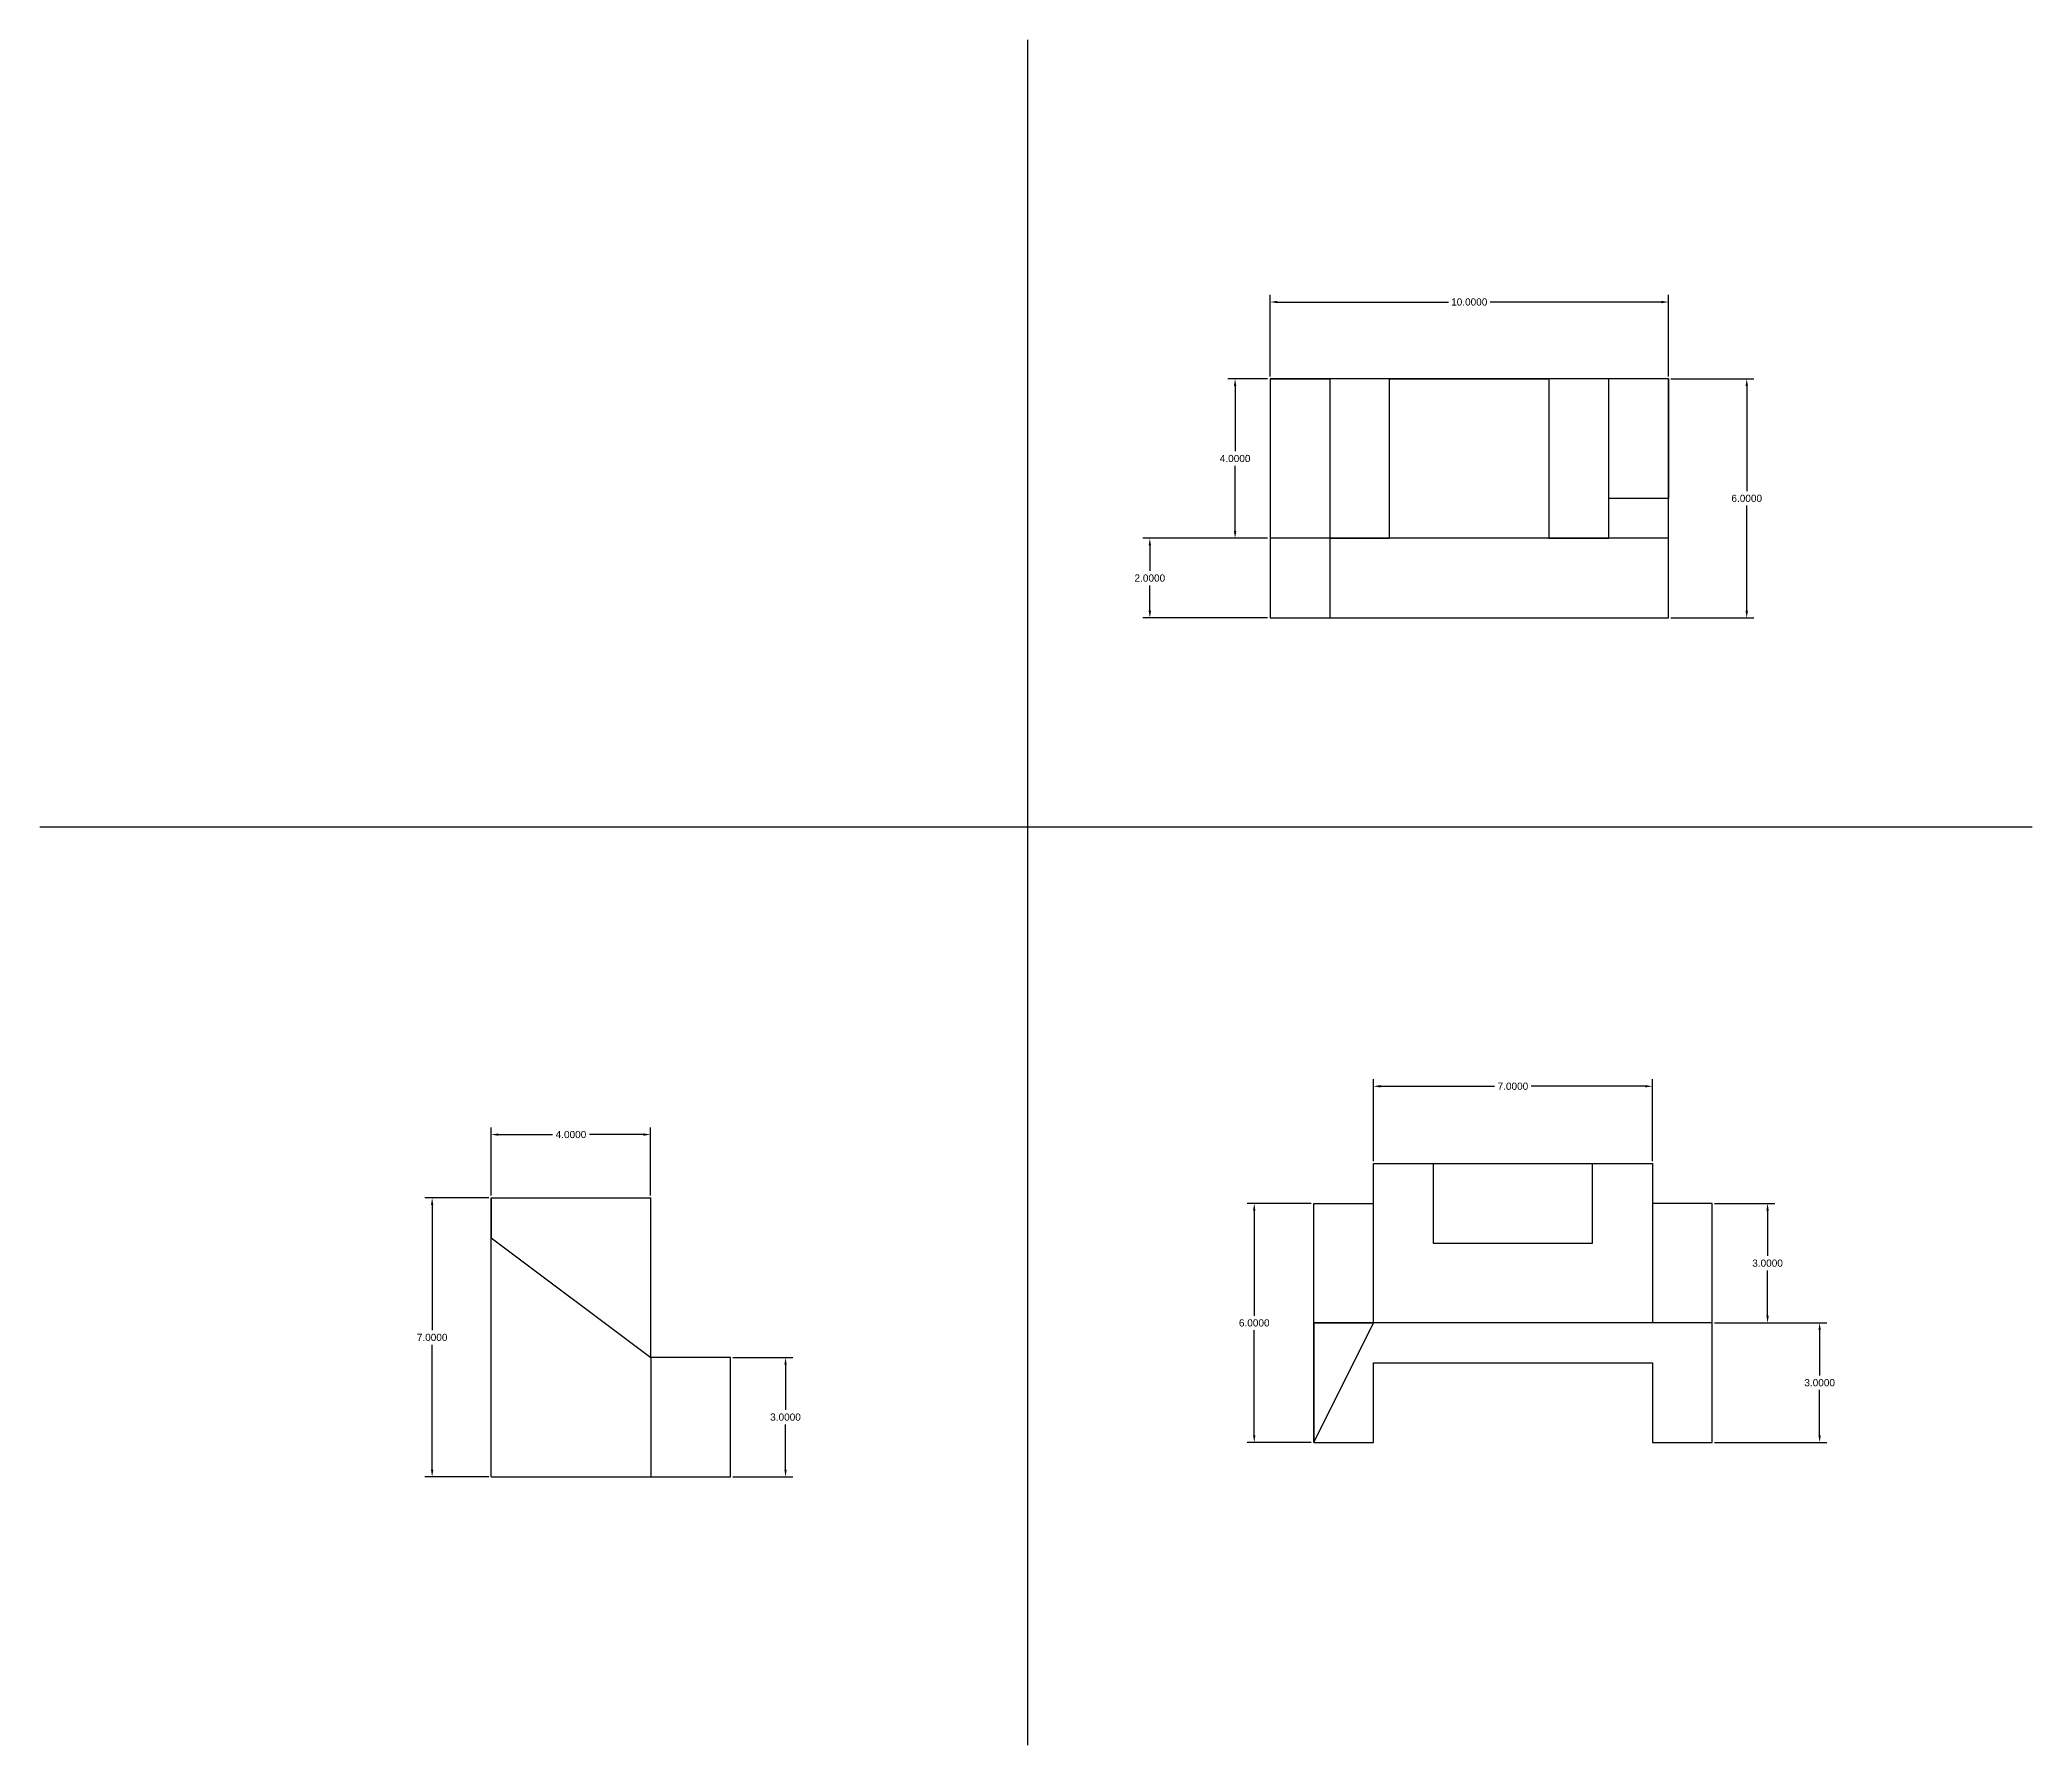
# Model space of a CAD drawing. Header units: inches. Extents: x 50 to 187, y 37 to 175.
# Drawn here: x 62.5 to 112.5, y 131.8 to 174.5 of the extents above; entities that cross this region are included whole.
import ezdxf

# ---------------------------------------------------------------- set-up
doc = ezdxf.new("R2010")
doc.units = ezdxf.units.IN
doc.header["$MEASUREMENT"] = 0
doc.styles.get("Standard").update_dxf_attribs({"font": 'arial.ttf'})
doc.dimstyles.get("Standard").update_dxf_attribs({"dimtxt": 0.18, "dimasz": 0.18, "dimexe": 0.18, "dimexo": 0.0625, "dimgap": 0.09, "dimtad": 0, "dimtih": 1, "dimtoh": 1, "dimdec": 4, "dimzin": 0, "dimdsep": 46, "dimtxsty": 'Standard', "dimcen": 0.09, "dimadec": 0, "dimazin": 0, "dimtfac": 1, "dimtdec": 4, "dimtofl": 0, "dimtmove": 0, "dimatfit": 3, "dimfxl": 1, "dimtolj": 1, "dimtzin": 0, "dimarcsym": 0})

msp = doc.modelspace()

# ---------------------------------------------------------------- blocks, each defined once
blk = doc.blocks.new('*D16')
at = {"color": 0, "lineweight": -2, "transparency": 16777216}
for p, q in [((93.413, 166.105), (93.413, 168.15)), ((103.413, 166.105), (103.413, 168.15)), ((93.593, 167.97), (97.889, 167.97)), ((103.233, 167.97), (98.938, 167.97))]:
    blk.add_line(p, q, dxfattribs=at)
at = {"color": 0, "transparency": 16777216}
for points in [[(93.593, 168), (93.593, 167.94), (93.413, 167.97)], [(103.233, 168), (103.233, 167.94), (103.413, 167.97)]]:
    blk.add_solid(points, dxfattribs=at)
at = {"layer": 'Defpoints', "color": 0, "transparency": 16777216}
for p in [(103.413, 167.97), (93.413, 166.043), (103.413, 166.043)]:
    blk.add_point(p, dxfattribs=at)
at = {"color": 0, "transparency": 16777216, "insert": (98.413, 167.97), "char_height": 0.18, "attachment_point": 5}
blk.add_mtext('\\A1;10.0000', dxfattribs=at)
blk = doc.blocks.new('*D17')
at = {"color": 0, "lineweight": -2, "transparency": 16777216}
for p, q in [((103.476, 166.043), (105.557, 166.043)), ((105.377, 165.863), (105.377, 163.225)), ((105.377, 160.223), (105.377, 162.861)), ((103.476, 160.043), (105.557, 160.043))]:
    blk.add_line(p, q, dxfattribs=at)
at = {"color": 0, "transparency": 16777216}
for points in [[(105.347, 165.863), (105.407, 165.863), (105.377, 166.043)], [(105.347, 160.223), (105.407, 160.223), (105.377, 160.043)]]:
    blk.add_solid(points, dxfattribs=at)
at = {"layer": 'Defpoints', "color": 0, "transparency": 16777216}
for p in [(103.413, 166.043), (103.413, 160.043), (105.377, 160.043)]:
    blk.add_point(p, dxfattribs=at)
at = {"color": 0, "transparency": 16777216, "insert": (105.377, 163.043), "char_height": 0.18, "attachment_point": 5}
blk.add_mtext('\\A1;6.0000', dxfattribs=at)
blk = doc.blocks.new('*D18')
at = {"color": 0, "lineweight": -2, "transparency": 16777216}
for p, q in [((93.351, 166.043), (92.357, 166.043)), ((92.537, 165.863), (92.537, 164.225)), ((92.537, 162.223), (92.537, 163.861)), ((93.351, 162.043), (92.357, 162.043))]:
    blk.add_line(p, q, dxfattribs=at)
at = {"color": 0, "transparency": 16777216}
for points in [[(92.507, 165.863), (92.567, 165.863), (92.537, 166.043)], [(92.507, 162.223), (92.567, 162.223), (92.537, 162.043)]]:
    blk.add_solid(points, dxfattribs=at)
at = {"layer": 'Defpoints', "color": 0, "transparency": 16777216}
for p in [(93.413, 166.043), (92.537, 162.043), (93.413, 162.043)]:
    blk.add_point(p, dxfattribs=at)
at = {"color": 0, "transparency": 16777216, "insert": (92.537, 164.043), "char_height": 0.18, "attachment_point": 5}
blk.add_mtext('\\A1;4.0000', dxfattribs=at)
blk = doc.blocks.new('*D19')
at = {"color": 0, "lineweight": -2, "transparency": 16777216}
for p, q in [((93.351, 162.043), (90.217, 162.043)), ((90.397, 161.863), (90.397, 161.225)), ((90.397, 160.223), (90.397, 160.861)), ((93.351, 160.043), (90.217, 160.043))]:
    blk.add_line(p, q, dxfattribs=at)
at = {"color": 0, "transparency": 16777216}
for points in [[(90.367, 161.863), (90.427, 161.863), (90.397, 162.043)], [(90.367, 160.223), (90.427, 160.223), (90.397, 160.043)]]:
    blk.add_solid(points, dxfattribs=at)
at = {"layer": 'Defpoints', "color": 0, "transparency": 16777216}
for p in [(93.413, 162.043), (90.397, 160.043), (93.413, 160.043)]:
    blk.add_point(p, dxfattribs=at)
at = {"color": 0, "transparency": 16777216, "insert": (90.397, 161.043), "char_height": 0.18, "attachment_point": 5}
blk.add_mtext('\\A1;2.0000', dxfattribs=at)
blk = doc.blocks.new('*D20')
at = {"color": 0, "lineweight": -2, "transparency": 16777216}
for p, q in [((96.009, 146.414), (96.009, 148.471)), ((96.189, 148.291), (99.046, 148.291)), ((102.829, 148.291), (99.971, 148.291)), ((103.009, 146.414), (103.009, 148.471))]:
    blk.add_line(p, q, dxfattribs=at)
at = {"color": 0, "transparency": 16777216}
for points in [[(96.189, 148.321), (96.189, 148.261), (96.009, 148.291)], [(102.829, 148.321), (102.829, 148.261), (103.009, 148.291)]]:
    blk.add_solid(points, dxfattribs=at)
at = {"layer": 'Defpoints', "color": 0, "transparency": 16777216}
for p in [(103.009, 148.291), (96.009, 146.352), (103.009, 146.352)]:
    blk.add_point(p, dxfattribs=at)
at = {"color": 0, "transparency": 16777216, "insert": (99.509, 148.291), "char_height": 0.18, "attachment_point": 5}
blk.add_mtext('\\A1;7.0000', dxfattribs=at)
blk = doc.blocks.new('*D21')
at = {"color": 0, "lineweight": -2, "transparency": 16777216}
for p, q in [((94.446, 145.352), (92.837, 145.352)), ((93.017, 145.172), (93.017, 142.534)), ((93.017, 139.532), (93.017, 142.17)), ((94.446, 139.352), (92.837, 139.352))]:
    blk.add_line(p, q, dxfattribs=at)
at = {"color": 0, "transparency": 16777216}
for points in [[(92.987, 145.172), (93.047, 145.172), (93.017, 145.352)], [(92.987, 139.532), (93.047, 139.532), (93.017, 139.352)]]:
    blk.add_solid(points, dxfattribs=at)
at = {"layer": 'Defpoints', "color": 0, "transparency": 16777216}
for p in [(94.509, 145.352), (93.017, 139.352), (94.509, 139.352)]:
    blk.add_point(p, dxfattribs=at)
at = {"color": 0, "transparency": 16777216, "insert": (93.017, 142.352), "char_height": 0.18, "attachment_point": 5}
blk.add_mtext('\\A1;6.0000', dxfattribs=at)
blk = doc.blocks.new('*D22')
at = {"color": 0, "lineweight": -2, "transparency": 16777216}
for p, q in [((104.571, 145.352), (106.08, 145.352)), ((105.9, 145.172), (105.9, 144.034)), ((105.9, 142.532), (105.9, 143.67)), ((104.571, 142.352), (106.08, 142.352))]:
    blk.add_line(p, q, dxfattribs=at)
at = {"color": 0, "transparency": 16777216}
for points in [[(105.87, 145.172), (105.93, 145.172), (105.9, 145.352)], [(105.87, 142.532), (105.93, 142.532), (105.9, 142.352)]]:
    blk.add_solid(points, dxfattribs=at)
at = {"layer": 'Defpoints', "color": 0, "transparency": 16777216}
for p in [(104.509, 145.352), (104.509, 142.352), (105.9, 142.352)]:
    blk.add_point(p, dxfattribs=at)
at = {"color": 0, "transparency": 16777216, "insert": (105.9, 143.852), "char_height": 0.18, "attachment_point": 5}
blk.add_mtext('\\A1;3.0000', dxfattribs=at)
blk = doc.blocks.new('*D23')
at = {"color": 0, "lineweight": -2, "transparency": 16777216}
for p, q in [((104.571, 142.352), (107.387, 142.352)), ((107.207, 142.172), (107.207, 141.034)), ((107.207, 139.532), (107.207, 140.67)), ((104.571, 139.352), (107.387, 139.352))]:
    blk.add_line(p, q, dxfattribs=at)
at = {"color": 0, "transparency": 16777216}
for points in [[(107.177, 142.172), (107.237, 142.172), (107.207, 142.352)], [(107.177, 139.532), (107.237, 139.532), (107.207, 139.352)]]:
    blk.add_solid(points, dxfattribs=at)
at = {"layer": 'Defpoints', "color": 0, "transparency": 16777216}
for p in [(104.509, 142.352), (104.509, 139.352), (107.207, 139.352)]:
    blk.add_point(p, dxfattribs=at)
at = {"color": 0, "transparency": 16777216, "insert": (107.207, 140.852), "char_height": 0.18, "attachment_point": 5}
blk.add_mtext('\\A1;3.0000', dxfattribs=at)
blk = doc.blocks.new('*D24')
at = {"color": 0, "lineweight": -2, "transparency": 16777216}
for p, q in [((73.807, 145.489), (72.205, 145.489)), ((72.385, 145.309), (72.385, 142.171)), ((72.385, 138.669), (72.385, 141.807)), ((73.807, 138.489), (72.205, 138.489))]:
    blk.add_line(p, q, dxfattribs=at)
at = {"color": 0, "transparency": 16777216}
for points in [[(72.355, 145.309), (72.415, 145.309), (72.385, 145.489)], [(72.355, 138.669), (72.415, 138.669), (72.385, 138.489)]]:
    blk.add_solid(points, dxfattribs=at)
at = {"layer": 'Defpoints', "color": 0, "transparency": 16777216}
for p in [(73.869, 145.489), (72.385, 138.489), (73.869, 138.489)]:
    blk.add_point(p, dxfattribs=at)
at = {"color": 0, "transparency": 16777216, "insert": (72.385, 141.989), "char_height": 0.18, "attachment_point": 5}
blk.add_mtext('\\A1;7.0000', dxfattribs=at)
blk = doc.blocks.new('*D25')
at = {"color": 0, "lineweight": -2, "transparency": 16777216}
for p, q in [((73.869, 145.551), (73.869, 147.259)), ((74.049, 147.079), (75.402, 147.079)), ((77.689, 147.079), (76.336, 147.079)), ((77.869, 145.551), (77.869, 147.259))]:
    blk.add_line(p, q, dxfattribs=at)
at = {"color": 0, "transparency": 16777216}
for points in [[(74.049, 147.109), (74.049, 147.049), (73.869, 147.079)], [(77.689, 147.109), (77.689, 147.049), (77.869, 147.079)]]:
    blk.add_solid(points, dxfattribs=at)
at = {"layer": 'Defpoints', "color": 0, "transparency": 16777216}
for p in [(77.869, 147.079), (73.869, 145.489), (77.869, 145.489)]:
    blk.add_point(p, dxfattribs=at)
at = {"color": 0, "transparency": 16777216, "insert": (75.869, 147.079), "char_height": 0.18, "attachment_point": 5}
blk.add_mtext('\\A1;4.0000', dxfattribs=at)
blk = doc.blocks.new('*D26')
at = {"color": 0, "lineweight": -2, "transparency": 16777216}
for p, q in [((79.932, 141.489), (81.434, 141.489)), ((81.254, 141.309), (81.254, 140.171)), ((81.254, 138.669), (81.254, 139.807)), ((79.932, 138.489), (81.434, 138.489))]:
    blk.add_line(p, q, dxfattribs=at)
at = {"color": 0, "transparency": 16777216}
for points in [[(81.224, 141.309), (81.284, 141.309), (81.254, 141.489)], [(81.224, 138.669), (81.284, 138.669), (81.254, 138.489)]]:
    blk.add_solid(points, dxfattribs=at)
at = {"layer": 'Defpoints', "color": 0, "transparency": 16777216}
for p in [(79.869, 141.489), (79.869, 138.489), (81.254, 138.489)]:
    blk.add_point(p, dxfattribs=at)
at = {"color": 0, "transparency": 16777216, "insert": (81.254, 139.989), "char_height": 0.18, "attachment_point": 5}
blk.add_mtext('\\A1;3.0000', dxfattribs=at)

# ---------------------------------------------------------------- dimensions: what is measured, and where the dimension line sits
for base, p1, p2, picture, middle in [((103.41332, 167.96983), (93.41332, 166.04289), (103.41332, 166.04289), '*D16', (98.41332, 167.96983)), ((103.00864, 148.29126), (96.00864, 146.35194), (103.00864, 146.35194), '*D20', (99.50864, 148.29126)), ((77.8694, 147.07893), (73.8694, 145.48889), (77.8694, 145.48889), '*D25', (75.8694, 147.07893))]:
    dim = msp.add_linear_dim(base=base, p1=p1, p2=p2, dimstyle='Standard')
    dim.commit()
    dim.dimension.update_dxf_attribs({"geometry": picture, "text_midpoint": middle})
for base, p1, p2, picture, middle in [((92.53678, 162.04289), (93.41332, 166.04289), (93.41332, 162.04289), '*D18', (92.53678, 164.04289)), ((105.37691, 160.04289), (103.41332, 166.04289), (103.41332, 160.04289), '*D17', (105.37691, 163.04289)), ((90.39676, 160.04289), (93.41332, 162.04289), (93.41332, 160.04289), '*D19', (90.39676, 161.04289)), ((72.38498, 138.48889), (73.8694, 145.48889), (73.8694, 138.48889), '*D24', (72.38498, 141.98889)), ((93.01702, 139.35194), (94.50864, 145.35194), (94.50864, 139.35194), '*D21', (93.01702, 142.35194)), ((105.90037, 142.35194), (104.50864, 145.35194), (104.50864, 142.35194), '*D22', (105.90037, 143.85194)), ((107.20738, 139.35194), (104.50864, 142.35194), (104.50864, 139.35194), '*D23', (107.20738, 140.85194)), ((81.25396, 138.48889), (79.8694, 141.48889), (79.8694, 138.48889), '*D26', (81.25396, 139.98889))]:
    dim = msp.add_linear_dim(base=base, p1=p1, p2=p2, angle=90, dimstyle='Standard')
    dim.commit()
    dim.dimension.update_dxf_attribs({"geometry": picture, "text_midpoint": middle})

# ---------------------------------------------------------------- linework, layer by layer
for p, q in [((87.32509, 174.54876), (87.32509, 131.75801)), ((93.41332, 166.04289), (93.41332, 160.04289)), ((103.41332, 166.04289), (93.41332, 166.04289)), ((93.41332, 166.04289), (94.91332, 166.04289)), ((94.91332, 166.04289), (94.91332, 162.04289)), ((96.41332, 162.04289), (96.41332, 166.04289)), ((96.41332, 166.04289), (100.41332, 166.04289)), ((100.41332, 166.04289), (100.41332, 162.04289)), ((101.91332, 162.04289), (101.91332, 166.04289)), ((103.41332, 160.04289), (103.41332, 166.04289)), ((103.41332, 166.04289), (103.41332, 163.04289)), ((103.41332, 163.04289), (101.91332, 163.04289)), ((94.91332, 162.04289), (93.41332, 162.04289)), ((103.41332, 162.04289), (94.91332, 162.04289)), ((94.91332, 162.04289), (94.91332, 160.04289)), ((94.91332, 162.04289), (96.41332, 162.04289)), ((100.41332, 162.04289), (101.91332, 162.04289)), ((103.41332, 160.04289), (103.41332, 162.04289)), ((93.41332, 160.04289), (103.41332, 160.04289)), ((62.53971, 154.79918), (112.54028, 154.79918)), ((96.00864, 142.35194), (96.00864, 146.35194)), ((96.00864, 146.35194), (103.00864, 146.35194)), ((96.00864, 146.35194), (97.50864, 146.35194)), ((97.50864, 146.35194), (97.50864, 144.35194)), ((101.50864, 144.35194), (101.50864, 146.35194)), ((103.00864, 146.35194), (103.00864, 142.35194)), ((73.8694, 138.48889), (73.8694, 145.48889)), ((73.8694, 145.48889), (73.8694, 144.48889)), ((73.8694, 145.48889), (77.8694, 145.48889)), ((77.8694, 141.48889), (77.8694, 145.48889)), ((94.50864, 139.35194), (94.50864, 145.35194)), ((94.50864, 145.35194), (96.00864, 145.35194)), ((104.50864, 145.35194), (103.00864, 145.35194)), ((104.50864, 139.35194), (104.50864, 145.35194)), ((73.8694, 144.48889), (77.8694, 141.48889)), ((97.50864, 144.35194), (101.50864, 144.35194)), ((104.50864, 142.35194), (94.50864, 142.35194)), ((94.50864, 142.35194), (94.50864, 139.35194)), ((94.50864, 142.35194), (96.00864, 142.35194)), ((94.50864, 139.35194), (96.00864, 142.35194)), ((104.50864, 139.35194), (104.50864, 142.35194)), ((79.8694, 141.48889), (77.8694, 141.48889)), ((77.8694, 141.48889), (77.8694, 138.48889)), ((79.8694, 138.48889), (79.8694, 141.48889)), ((96.00864, 139.35194), (96.00864, 141.35194)), ((96.00864, 141.35194), (103.00864, 141.35194)), ((103.00864, 141.35194), (103.00864, 139.35194)), ((94.50864, 139.35194), (96.00864, 139.35194)), ((94.50864, 139.35194), (96.00864, 139.35194)), ((103.00864, 139.35194), (104.50864, 139.35194)), ((73.8694, 138.48889), (79.8694, 138.48889))]:
    msp.add_line(p, q)

msp.set_redraw_order([(e.dxf.handle, doc.entitydb.next_handle()) for e in msp.query("TEXT MTEXT ATTDEF DIMENSION ARC_DIMENSION")])  # texts and dimensions are drawn at this point

doc.saveas('drawing.dxf')
